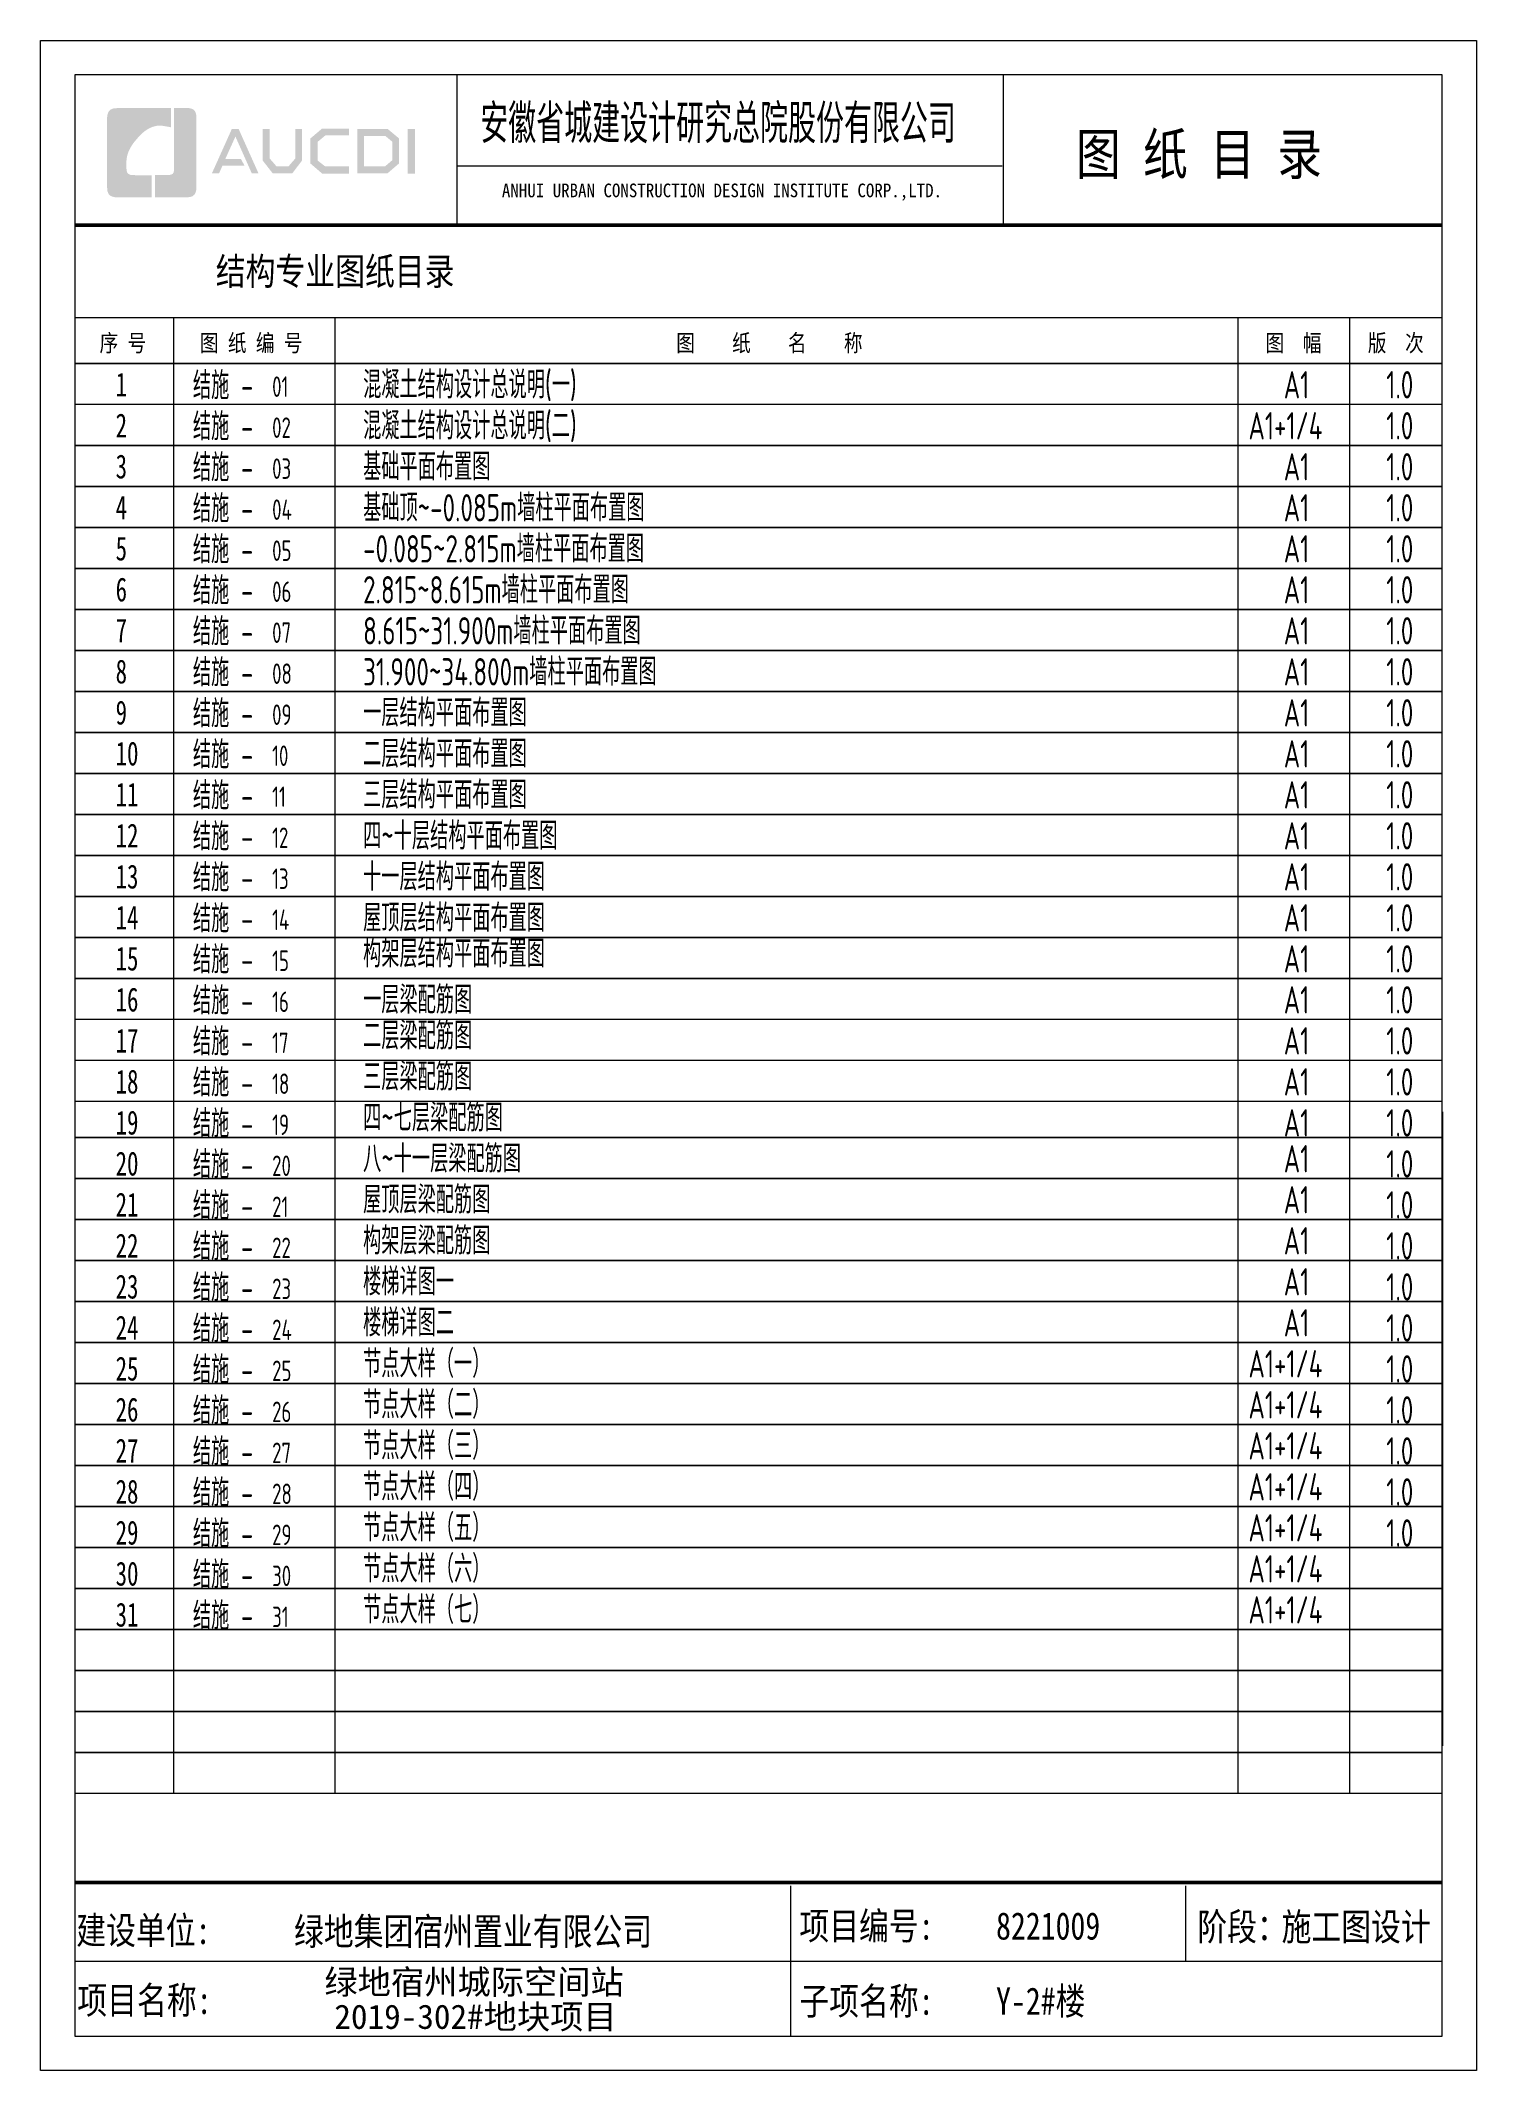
# Model space of a CAD drawing. Extents: x -461650 to 361314, y 245336 to 769729.
# Drawn here: x -461650 to -440650, y 706470 to 736170 of the extents above; entities that cross this region are included whole.
import ezdxf

# ---------------------------------------------------------------- set-up
doc = ezdxf.new("R2010")
doc.units = 0
doc.header["$LTSCALE"] = 1000
doc.layers.get('0').update_dxf_attribs({"linetype": 'CONTINUOUS'})
for name, color, linetype in [('C-Sheet-图框', 101, 'CONTINUOUS'), ('PUB_TEXT', 2, 'CONTINUOUS'), ('图签文字', 4, 'CONTINUOUS')]:
    doc.layers.add(name, color=color, linetype=linetype)
doc.layers.add('图框', color=9, linetype='CONTINUOUS', lineweight=18)
doc.layers.add('图签', color=147, linetype='CONTINUOUS', lineweight=18)
doc.styles.add('STYLE111', font='simhei.ttf', dxfattribs={"width": 0.7})
doc.styles.add('TSSD_REIN', font='tssdeng.shx', dxfattribs={"width": 0.7, "height": 300, "bigfont": 'tssdchn.shx'})
doc.styles.add('宋体', font='', dxfattribs={"height": 50})
doc.styles.add('建筑图签-1', font='simhei.ttf', dxfattribs={"width": 0.7})
doc.styles.get('宋体').set_extended_font_data('SimSun')

msp = doc.modelspace()

# ---------------------------------------------------------------- texts
at = {"layer": 'C-Sheet-图框', "color": 7, "linetype": 'Continuous', "style": 'STYLE111', "width": 0.7}
for s, p in [('1', (-460552.88, 730963.64)), ('2', (-460552.88, 730363.64)), ('3', (-460552.88, 729763.64)), ('4', (-460552.88, 729163.64)), ('5', (-460552.88, 728563.64)), ('6', (-460552.88, 727963.64)), ('7', (-460552.88, 727363.64)), ('8', (-460552.88, 726763.64)), ('9', (-460552.88, 726163.64)), ('10', (-460552.88, 725563.64)), ('11', (-460552.88, 724963.64)), ('12', (-460552.88, 724363.64)), ('13', (-460552.88, 723763.64)), ('14', (-460552.88, 723163.64)), ('15', (-460552.88, 722563.64)), ('16', (-460552.88, 721963.64)), ('17', (-460552.88, 721363.64)), ('18', (-460552.88, 720763.65)), ('19', (-460552.88, 720163.66)), ('20', (-460552.88, 719563.66)), ('21', (-460552.88, 718963.66)), ('22', (-460552.88, 718363.66)), ('23', (-460552.88, 717763.66)), ('24', (-460552.88, 717163.66)), ('25', (-460552.88, 716563.66)), ('26', (-460552.88, 715963.66)), ('27', (-460552.88, 715363.66)), ('28', (-460552.88, 714763.66)), ('29', (-460552.88, 714163.66)), ('30', (-460552.88, 713563.66)), ('31', (-460552.88, 712963.66))]:
    msp.add_text(s, height=350, dxfattribs=at).set_placement(p)
at = {"layer": 'PUB_TEXT', "linetype": 'Continuous', "style": 'TSSD_REIN', "width": 0.7}
for p in [(-459423.2, 730922.06), (-459423.2, 730322.06), (-459423.2, 729722.06), (-459423.2, 729122.06), (-459423.2, 728522.06), (-459423.2, 727922.06), (-459423.2, 727322.06), (-459423.2, 726722.06), (-459423.2, 726122.06), (-459423.2, 725522.06), (-459423.2, 724922.06), (-459423.2, 724322.06), (-459423.2, 723722.06), (-459423.2, 723122.06), (-459423.2, 722522.06), (-459423.2, 721922.06), (-459423.2, 721322.06), (-459423.2, 720722.07), (-459423.2, 720122.08), (-459423.2, 719522.08), (-459423.2, 718922.08), (-459423.2, 718322.08), (-459423.2, 717722.08), (-459423.2, 717122.08), (-459423.2, 716522.08), (-459423.2, 715922.08), (-459423.2, 715322.08), (-459423.2, 714722.08), (-459423.2, 714122.08), (-459423.2, 713522.08), (-459423.2, 712922.08)]:
    msp.add_text('结施 - ', height=400, dxfattribs=at).set_placement(p)
at = {"layer": 'PUB_TEXT', "color": 1, "linetype": 'Continuous', "style": 'TSSD_REIN', "width": 0.7}
for s, height, p in [('01', 300, (-458264.07, 730956.19)), ('1.0', 400, (-441968.31, 730933.86)), ('02', 300, (-458264.07, 730356.19)), ('1.0', 400, (-441968.31, 730333.86)), ('03', 300, (-458264.07, 729756.19)), ('1.0', 400, (-441968.31, 729733.86)), ('04', 300, (-458264.07, 729156.19)), ('1.0', 400, (-441968.31, 729133.86)), ('05', 300, (-458264.07, 728556.19)), ('1.0', 400, (-441968.31, 728533.86)), ('06', 300, (-458264.07, 727956.19)), ('1.0', 400, (-441968.31, 727933.86)), ('07', 300, (-458264.07, 727356.19)), ('1.0', 400, (-441968.31, 727333.86)), ('08', 300, (-458264.07, 726756.19)), ('1.0', 400, (-441968.31, 726733.86)), ('1.0', 400, (-441968.31, 726133.86)), ('09', 300, (-458264.07, 726156.19)), ('1.0', 400, (-441968.31, 725533.86)), ('10', 300, (-458264.07, 725556.19)), ('1.0', 400, (-441968.31, 724933.86)), ('11', 300, (-458264.07, 724956.19)), ('1.0', 400, (-441968.31, 724333.86)), ('12', 300, (-458264.07, 724356.19)), ('1.0', 400, (-441968.31, 723733.86)), ('13', 300, (-458264.07, 723756.19)), ('1.0', 400, (-441968.31, 723133.86)), ('14', 300, (-458264.07, 723156.19)), ('1.0', 400, (-441968.31, 722533.86)), ('15', 300, (-458264.07, 722556.19)), ('1.0', 400, (-441968.31, 721933.86)), ('16', 300, (-458264.07, 721956.19)), ('1.0', 400, (-441968.31, 721333.86)), ('17', 300, (-458264.07, 721356.19)), ('1.0', 400, (-441968.31, 720733.87)), ('18', 300, (-458264.07, 720756.2)), ('1.0', 400, (-441968.31, 720133.87)), ('19', 300, (-458264.07, 720156.21)), ('1.0', 400, (-441968.31, 719533.87)), ('20', 300, (-458264.07, 719556.21)), ('21', 300, (-458264.07, 718956.21)), ('1.0', 400, (-441968.31, 718933.87)), ('22', 300, (-458264.07, 718356.21)), ('1.0', 400, (-441968.31, 718333.87)), ('23', 300, (-458264.07, 717756.21)), ('1.0', 400, (-441968.31, 717733.87)), ('24', 300, (-458264.07, 717156.21)), ('1.0', 400, (-441968.31, 717133.87)), ('25', 300, (-458264.07, 716556.21)), ('1.0', 400, (-441968.31, 716533.87)), ('26', 300, (-458264.07, 715956.21)), ('1.0', 400, (-441968.31, 715933.87)), ('27', 300, (-458264.07, 715356.21)), ('1.0', 400, (-441968.31, 715333.87)), ('28', 300, (-458264.07, 714756.21)), ('1.0', 400, (-441968.31, 714733.87)), ('29', 300, (-458264.07, 714156.21)), ('1.0', 400, (-441968.31, 714133.87)), ('30', 300, (-458264.07, 713556.21)), ('31', 300, (-458264.07, 712956.21))]:
    msp.add_text(s, height=height, dxfattribs=at).set_placement(p)
at = {"layer": 'PUB_TEXT', "color": 7, "linetype": 'Continuous', "style": 'TSSD_REIN', "width": 0.7}
for s, p in [('混凝土结构设计总说明(一)', (-456933.83, 730933.86)), ('A1', (-443467.9, 730933.86)), ('混凝土结构设计总说明(二)', (-456933.83, 730333.86)), ('A1+1/4', (-443983.94, 730333.86)), ('基础平面布置图', (-456933.83, 729733.86)), ('A1', (-443467.9, 729733.86)), ('基础顶~-0.085m墙柱平面布置图', (-456933.83, 729133.86)), ('A1', (-443467.9, 729133.86)), ('-0.085~2.815m墙柱平面布置图', (-456933.83, 728533.86)), ('A1', (-443467.9, 728533.86)), ('2.815~8.615m墙柱平面布置图', (-456933.83, 727933.86)), ('A1', (-443467.9, 727933.86)), ('8.615~31.900m墙柱平面布置图', (-456933.83, 727333.86)), ('A1', (-443467.9, 727333.86)), ('31.900~34.800m墙柱平面布置图', (-456933.83, 726733.86)), ('A1', (-443467.9, 726733.86)), ('一层结构平面布置图', (-456933.82, 726133.86)), ('A1', (-443467.9, 726133.86)), ('二层结构平面布置图', (-456933.82, 725533.86)), ('A1', (-443467.9, 725533.86)), ('三层结构平面布置图', (-456933.82, 724933.86)), ('A1', (-443467.9, 724933.86)), ('四~十层结构平面布置图', (-456933.82, 724333.86)), ('A1', (-443467.9, 724333.86)), ('十一层结构平面布置图', (-456933.82, 723733.86)), ('A1', (-443467.9, 723733.86)), ('屋顶层结构平面布置图', (-456933.82, 723133.86)), ('A1', (-443467.9, 723133.86)), ('构架层结构平面布置图', (-456933.82, 722608.86)), ('A1', (-443467.9, 722533.86)), ('一层梁配筋图', (-456933.82, 721933.87)), ('A1', (-443467.9, 721933.86)), ('二层梁配筋图', (-456933.82, 721408.87)), ('A1', (-443467.9, 721333.86)), ('三层梁配筋图', (-456933.82, 720808.87)), ('A1', (-443467.9, 720733.86)), ('四~七层梁配筋图', (-456933.82, 720208.87)), ('A1', (-443467.9, 720133.87)), ('八~十一层梁配筋图', (-456933.82, 719608.87)), ('A1', (-443467.9, 719608.87)), ('屋顶层梁配筋图', (-456933.82, 719008.87)), ('A1', (-443467.9, 719008.87)), ('构架层梁配筋图', (-456933.82, 718408.87)), ('A1', (-443467.9, 718408.87)), ('楼梯详图一', (-456933.82, 717808.87)), ('A1', (-443467.9, 717808.87)), ('楼梯详图二', (-456933.83, 717208.87)), ('A1', (-443467.9, 717208.87)), ('节点大样（一）', (-456933.83, 716608.87)), ('A1+1/4', (-443983.94, 716608.87)), ('节点大样（二）', (-456933.83, 716008.87)), ('A1+1/4', (-443983.94, 716008.87)), ('节点大样（三）', (-456933.83, 715408.87)), ('A1+1/4', (-443983.94, 715408.87)), ('节点大样（四）', (-456933.83, 714808.87)), ('A1+1/4', (-443983.94, 714808.87)), ('节点大样（五）', (-456933.83, 714208.87)), ('A1+1/4', (-443983.94, 714208.87)), ('节点大样（六）', (-456933.83, 713608.87)), ('A1+1/4', (-443983.94, 713608.87)), ('节点大样（七）', (-456933.83, 713008.87)), ('A1+1/4', (-443983.94, 713008.87))]:
    msp.add_text(s, height=400, dxfattribs=at).set_placement(p)
at = {"layer": '图签', "color": 6, "style": '宋体'}
for s, p in [('绿地宿州城际空间站', (-457499.46, 707585)), ('2019-302#地块项目', (-457353.91, 707077.17))]:
    msp.add_text(s, height=356.677, dxfattribs=at).set_placement(p)
at = {"layer": '图签文字', "color": 7, "style": '建筑图签-1'}
for s, height, width, p in [('安徽省城建设计研究总院股份有限公司', 500, 0.6, (-455219.88, 734724.24)), ('图 纸 目 录', 600, 0.8, (-446507.51, 734210.21)), ('序 号', 250, 0.8, (-460788.05, 731620.98)), ('图 纸 编 号', 250, 0.8, (-459320.33, 731620.98)), ('图    纸    名    称', 250, 0.8, (-452353.35, 731620.98)), ('图  幅', 250, 0.8, (-443734.74, 731620.98)), ('版  次', 250, 0.8, (-442238.3, 731620.98)), (' 建设单位: ', 400, 0.8, (-461346.71, 708318.75)), ('项目编号:', 400, 0.8, (-450552.56, 708383.76)), ('阶段：', 400, 0.8, (-444732.95, 708371.34)), ('项目名称:', 400, 0.8, (-461113.21, 707296.33)), ('子项名称:', 400, 0.8, (-450552.56, 707283.96))]:
    msp.add_text(s, height=height, dxfattribs=dict(at, width=width)).set_placement(p)
at = {"layer": '图签文字', "linetype": 'Continuous', "style": '建筑图签-1', "width": 0.91}
msp.add_text('ANHUI URBAN CONSTRUCTION DESIGN INSTITUTE CORP.,LTD.', height=200, dxfattribs=at).set_placement((-454903.8, 733877.77))
at = {"layer": '图签文字', "style": '建筑图签-1', "width": 0.8}
msp.add_text('结构专业图纸目录', height=400, dxfattribs=at).set_placement((-459088.38, 732595.34))
at = {"layer": '图签文字', "color": 6, "style": '建筑图签-1', "width": 0.8}
for s, p in [('绿地集团宿州置业有限公司', (-457944.23, 708303.63)), ('8221009', (-447676.11, 708383.76)), ('施工图设计', (-443500.29, 708371.34))]:
    msp.add_text(s, height=400, dxfattribs=at).set_placement(p)
at = {"layer": '图签文字', "color": 2, "style": '建筑图签-1', "width": 0.8}
msp.add_text('Y-2#楼', height=400, dxfattribs=at).set_placement((-447676.16, 707283.75))

# ---------------------------------------------------------------- blocks, each defined once
blk = doc.blocks.new('院标1')
h = blk.add_hatch(color=150)
h.dxf.hatch_style = 1
edge = h.paths.add_edge_path()
edge.add_spline(control_points=[(116373, 648379), (116379, 648379), (116382, 648379), (116391, 648379), (116391, 648379), (116391, 648379), (116616, 648379), (116616, 648379), (116616, 648379), (116616, 648379), (116616, 648054), (116616, 648054), (116616, 648054), (116616, 648054), (116108, 648054), (116108, 648054), (116108, 648054), (116028, 648054), (115963, 648111), (115963, 648199), (115963, 648199), (115963, 648199), (115963, 649215), (115963, 649215), (115963, 649215), (115963, 649295), (116018, 649360), (116108, 649360), (116108, 649360), (116108, 649360), (116897, 649360), (116897, 649360), (116897, 649360), (116897, 649360), (116897, 649080), (116897, 649080), (116897, 649080), (116897, 649080), (116566, 649140), (116356, 648859), (116356, 648859), (116245, 648719), (116240, 648545), (116247, 648466), (116247, 648466), (116254, 648386), (116247, 648466), (116247, 648466), (116247, 648466), (116247, 648466), (116258, 648374), (116373, 648379)], knot_values=[0, 0, 0, 0, 0.071429, 0.071429, 0.071429, 0.107143, 0.142857, 0.142857, 0.142857, 0.178571, 0.214286, 0.214286, 0.214286, 0.25, 0.285714, 0.285714, 0.285714, 0.321429, 0.357143, 0.357143, 0.357143, 0.392857, 0.428571, 0.428571, 0.428571, 0.464286, 0.5, 0.5, 0.5, 0.535714, 0.571429, 0.571429, 0.571429, 0.607143, 0.642857, 0.642857, 0.642857, 0.678571, 0.714286, 0.714286, 0.714286, 0.75, 0.785714, 0.785714, 0.785714, 0.821429, 0.857143, 0.857143, 0.857143, 0.928571, 1, 1, 1, 1], degree=3, periodic=0)
h = blk.add_hatch(color=150)
h.dxf.hatch_style = 1
edge = h.paths.add_edge_path()
edge.add_spline(control_points=[(117268, 649215), (117268, 649215), (117268, 648199), (117268, 648199), (117268, 648199), (117268, 648114), (117212, 648054), (117123, 648054), (117123, 648054), (117123, 648054), (116663, 648054), (116663, 648054), (116663, 648054), (116663, 648054), (116663, 648379), (116663, 648379), (116663, 648379), (116663, 648379), (116865, 648379), (116865, 648379), (116865, 648379), (116907, 648379), (116941, 648413), (116941, 648455), (116941, 648455), (116941, 648455), (116941, 649360), (116941, 649360), (116941, 649360), (116941, 649360), (117123, 649360), (117123, 649360), (117123, 649360), (117204, 649360), (117268, 649306), (117268, 649215)], knot_values=[0, 0, 0, 0, 0.1, 0.1, 0.1, 0.15, 0.2, 0.2, 0.2, 0.25, 0.3, 0.3, 0.3, 0.35, 0.4, 0.4, 0.4, 0.45, 0.5, 0.5, 0.5, 0.55, 0.6, 0.6, 0.6, 0.65, 0.7, 0.7, 0.7, 0.75, 0.8, 0.8, 0.8, 0.9, 1, 1, 1, 1], degree=3, periodic=0)

# ---------------------------------------------------------------- hatches: boundary and pattern name
h = msp.add_hatch(color=150)
h.dxf.hatch_style = 1
edge = h.paths.add_edge_path()
edge.add_spline(control_points=[(-459370.62, 735039.9), (-459370.62, 735039.9), (-459370.62, 734024.49), (-459370.62, 734024.49), (-459370.62, 734024.49), (-459370.62, 733939.38), (-459426.28, 733879.07), (-459516.02, 733879.07), (-459516.02, 733879.07), (-459516.02, 733879.07), (-459975.79, 733879.07), (-459975.79, 733879.07), (-459975.79, 733879.07), (-459975.79, 733879.07), (-459975.79, 734204.06), (-459975.79, 734204.06), (-459975.79, 734204.06), (-459975.79, 734204.06), (-459773.42, 734204.06), (-459773.42, 734204.06), (-459773.42, 734204.06), (-459731.56, 734204.06), (-459697.68, 734238.03), (-459697.68, 734279.79), (-459697.68, 734279.79), (-459697.68, 734279.79), (-459697.68, 735185.32), (-459697.68, 735185.32), (-459697.68, 735185.32), (-459697.68, 735185.32), (-459516.02, 735185.32), (-459516.02, 735185.32), (-459516.02, 735185.32), (-459434.32, 735185.32), (-459370.62, 735131.47), (-459370.62, 735039.9)], knot_values=[0, 0, 0, 0, 0.1, 0.1, 0.1, 0.15, 0.2, 0.2, 0.2, 0.25, 0.3, 0.3, 0.3, 0.35, 0.4, 0.4, 0.4, 0.45, 0.5, 0.5, 0.5, 0.55, 0.6, 0.6, 0.6, 0.65, 0.7, 0.7, 0.7, 0.75, 0.8, 0.8, 0.8, 0.9, 1, 1, 1, 1], degree=3, periodic=0)
at = {"layer": '图签文字'}
h = msp.add_hatch(color=4, dxfattribs=at)
h.paths.add_polyline_path([(-456279.38, 734875.04), (-456172.6, 734875.04), (-456172.6, 734220.31), (-456279.38, 734220.31)])
h.paths.add_polyline_path([(-456919.18, 734775.89), (-456919.18, 734328.81), (-456612.71, 734328.81), (-456507.15, 734419.49), (-456507.15, 734690.32), (-456609.52, 734775.89)], flags=16)
h.paths.add_polyline_path([(-457019.55, 734876.26), (-457019.55, 734228.45), (-456575.52, 734228.45), (-456406.78, 734373.39), (-456406.78, 734737.23), (-456573.1, 734876.26)])
h.paths.add_polyline_path([(-457140.99, 734879.38), (-457140.99, 734781.38), (-457487.03, 734781.38), (-457599.92, 734687.07), (-457599.92, 734415.24), (-457487.03, 734328.33), (-457139.14, 734328.33), (-457139.14, 734224.78), (-457533.3, 734224.78), (-457705.4, 734372.71), (-457705.4, 734737), (-457537, 734879.38)])
h.paths.add_polyline_path([(-458401.5, 734877.86), (-458298.96, 734877.86), (-458298.96, 734443.81), (-458202.02, 734332.04), (-458023.06, 734332.04), (-457926.11, 734443.81), (-457926.11, 734877.86), (-457829.18, 734877.86), (-457829.18, 734412.14), (-457968.99, 734227.72), (-458256.09, 734227.72), (-458401.5, 734414)])
h.paths.add_polyline_path([(-458853.54, 734876.7), (-458754.1, 734876.7), (-458463.44, 734227.04), (-458561.76, 734227.04), (-458800.99, 734766.06), (-458949.84, 734436.03), (-458719, 734436.03), (-458667.52, 734338.12), (-458991.36, 734338.12), (-459041.18, 734225.28), (-459145.81, 734225.28)])

# ---------------------------------------------------------------- linework, layer by layer
msp.add_line((-441150.45, 720495.01), (-441150.45, 711220.01))
at = {"layer": '图框'}
for p, q in [((-461150.45, 735669.81), (-461150.45, 706969.81)), ((-441150.45, 735669.81), (-461150.45, 735669.81)), ((-455557.15, 733469.81), (-455557.15, 735669.81)), ((-447566.39, 733469.81), (-447566.39, 735669.81)), ((-441150.45, 706969.81), (-441150.45, 735669.81)), ((-447587.45, 734331.83), (-455557.15, 734331.83)), ((-461150.45, 732119.81), (-461150.45, 708119.81)), ((-461150.45, 732119.81), (-461150.45, 712319.81)), ((-461150.45, 732119.81), (-441150.45, 732119.81)), ((-459706.27, 732119.81), (-459706.27, 710519.81)), ((-457349.08, 732119.81), (-457349.08, 710519.81)), ((-444138.87, 732119.81), (-444138.87, 710519.81)), ((-442504.64, 732119.81), (-442504.64, 710519.81)), ((-441150.45, 731444.8), (-461150.45, 731444.81)), ((-441150.45, 731444.8), (-461150.45, 731444.81)), ((-461150.45, 731444.81), (-441150.45, 731444.8)), ((-461150.45, 731444.81), (-441150.45, 731444.8)), ((-441150.45, 730844.8), (-461150.45, 730844.81)), ((-441150.45, 730244.8), (-461150.45, 730244.81)), ((-461150.45, 730244.81), (-441150.45, 730244.8)), ((-461150.45, 730244.81), (-441150.45, 730244.8)), ((-441150.45, 730244.8), (-461150.45, 730244.81)), ((-441150.45, 729644.8), (-461150.45, 729644.81)), ((-441150.45, 729644.8), (-461150.45, 729644.81)), ((-461150.45, 729644.81), (-441150.45, 729644.8)), ((-441150.45, 729044.8), (-461150.45, 729044.81)), ((-441150.45, 729044.8), (-461150.45, 729044.81)), ((-461150.45, 729044.81), (-441150.45, 729044.8)), ((-461150.45, 729044.81), (-441150.45, 729044.8)), ((-441150.45, 728444.8), (-461150.45, 728444.81)), ((-441150.45, 728444.8), (-461150.45, 728444.81)), ((-441150.45, 728444.8), (-461150.45, 728444.81)), ((-441150.45, 728444.8), (-461150.45, 728444.81)), ((-461150.45, 728444.81), (-441150.45, 728444.8)), ((-461150.45, 728444.81), (-441150.45, 728444.8)), ((-441150.45, 727844.8), (-461150.45, 727844.81)), ((-461150.45, 727844.81), (-441150.45, 727844.8)), ((-461150.45, 727844.81), (-441150.45, 727844.8)), ((-441150.45, 727844.8), (-461150.45, 727844.81)), ((-441150.45, 727244.8), (-461150.45, 727244.81)), ((-441150.45, 727244.8), (-461150.45, 727244.81)), ((-461150.45, 727244.81), (-441150.45, 727244.8)), ((-461150.45, 727244.81), (-441150.45, 727244.8)), ((-441150.45, 726644.8), (-461150.45, 726644.81)), ((-441150.45, 726644.8), (-461150.45, 726644.81)), ((-461150.45, 726644.81), (-441150.45, 726644.8)), ((-461150.45, 726644.81), (-441150.45, 726644.8)), ((-441150.45, 726044.8), (-461150.45, 726044.81)), ((-441150.45, 726044.8), (-461150.45, 726044.81)), ((-441150.45, 726044.8), (-461150.45, 726044.81)), ((-441150.45, 726044.8), (-461150.45, 726044.81)), ((-461150.45, 726044.81), (-441150.45, 726044.8)), ((-461150.45, 726044.81), (-441150.45, 726044.8)), ((-441150.45, 725444.8), (-461150.45, 725444.81)), ((-461150.45, 725444.81), (-441150.45, 725444.8)), ((-461150.45, 725444.81), (-441150.45, 725444.8)), ((-441150.45, 725444.8), (-461150.45, 725444.81)), ((-441150.45, 724844.8), (-461150.45, 724844.81)), ((-441150.45, 724844.8), (-461150.45, 724844.81)), ((-461150.45, 724844.81), (-441150.45, 724844.8)), ((-461150.45, 724844.81), (-441150.45, 724844.8)), ((-441150.45, 724244.8), (-461150.45, 724244.81)), ((-441150.45, 724244.8), (-461150.45, 724244.81)), ((-461150.45, 724244.81), (-441150.45, 724244.8)), ((-461150.45, 724244.81), (-441150.45, 724244.8)), ((-441150.45, 723644.8), (-461150.45, 723644.81)), ((-441150.45, 723644.8), (-461150.45, 723644.81)), ((-441150.45, 723644.8), (-461150.45, 723644.81)), ((-441150.45, 723644.8), (-461150.45, 723644.81)), ((-461150.45, 723644.81), (-441150.45, 723644.8)), ((-461150.45, 723644.81), (-441150.45, 723644.8)), ((-441150.45, 723044.8), (-461150.45, 723044.81)), ((-461150.45, 723044.81), (-441150.45, 723044.8)), ((-461150.45, 723044.81), (-441150.45, 723044.8)), ((-441150.45, 723044.8), (-461150.45, 723044.81)), ((-441150.45, 722444.8), (-461150.45, 722444.81)), ((-441150.45, 722444.8), (-461150.45, 722444.81)), ((-461150.45, 722444.81), (-441150.45, 722444.8)), ((-461150.45, 722444.81), (-441150.45, 722444.8)), ((-441150.45, 721844.8), (-461150.45, 721844.81)), ((-441150.45, 721244.8), (-461150.45, 721244.81)), ((-441150.45, 720644.81), (-461150.45, 720644.82)), ((-441150.45, 720119.81), (-461150.45, 720119.81)), ((-461150.45, 720119.81), (-441150.45, 720119.81)), ((-461150.45, 720119.81), (-441150.45, 720119.81)), ((-441150.45, 720119.81), (-461150.45, 720119.81)), ((-441150.45, 719519.81), (-461150.45, 719519.81)), ((-441150.45, 719519.81), (-461150.45, 719519.81)), ((-461150.45, 719519.81), (-441150.45, 719519.81)), ((-461150.45, 719519.81), (-441150.45, 719519.81)), ((-441150.45, 718919.81), (-461150.45, 718919.81)), ((-441150.45, 718919.81), (-461150.45, 718919.81)), ((-461150.45, 718919.81), (-441150.45, 718919.81)), ((-461150.45, 718919.81), (-441150.45, 718919.81)), ((-441150.45, 718319.81), (-461150.45, 718319.81)), ((-441150.45, 718319.81), (-461150.45, 718319.81)), ((-441150.45, 718319.81), (-461150.45, 718319.81)), ((-441150.45, 718319.81), (-461150.45, 718319.81)), ((-461150.45, 718319.81), (-441150.45, 718319.81)), ((-461150.45, 718319.81), (-441150.45, 718319.81)), ((-441150.45, 717719.81), (-461150.45, 717719.81)), ((-461150.45, 717719.81), (-441150.45, 717719.81)), ((-461150.45, 717719.81), (-441150.45, 717719.81)), ((-441150.45, 717719.81), (-461150.45, 717719.81)), ((-441150.45, 717119.81), (-461150.45, 717119.81)), ((-441150.45, 717119.81), (-461150.45, 717119.81)), ((-461150.45, 717119.81), (-441150.45, 717119.81)), ((-461150.45, 717119.81), (-441150.45, 717119.81)), ((-441150.45, 716519.81), (-461150.45, 716519.81)), ((-441150.45, 716519.81), (-461150.45, 716519.81)), ((-461150.45, 716519.81), (-441150.45, 716519.81)), ((-461150.45, 716519.81), (-441150.45, 716519.81)), ((-441150.45, 715919.81), (-461150.45, 715919.81)), ((-441150.45, 715919.81), (-461150.45, 715919.81)), ((-441150.45, 715919.81), (-461150.45, 715919.81)), ((-441150.45, 715919.81), (-461150.45, 715919.81)), ((-461150.45, 715919.81), (-441150.45, 715919.81)), ((-461150.45, 715919.81), (-441150.45, 715919.81)), ((-441150.45, 715319.81), (-461150.45, 715319.81)), ((-461150.45, 715319.81), (-441150.45, 715319.81)), ((-461150.45, 715319.81), (-441150.45, 715319.81)), ((-441150.45, 715319.81), (-461150.45, 715319.81)), ((-441150.45, 714719.81), (-461150.45, 714719.81)), ((-441150.45, 714719.81), (-461150.45, 714719.81)), ((-461150.45, 714719.81), (-441150.45, 714719.81)), ((-461150.45, 714719.81), (-441150.45, 714719.81)), ((-441150.45, 714119.81), (-461150.45, 714119.81)), ((-441150.45, 714119.81), (-461150.45, 714119.81)), ((-461150.45, 714119.81), (-441150.45, 714119.81)), ((-461150.45, 714119.81), (-441150.45, 714119.81)), ((-441150.45, 713519.81), (-461150.45, 713519.81)), ((-441150.45, 713519.81), (-461150.45, 713519.81)), ((-441150.45, 713519.81), (-461150.45, 713519.81)), ((-441150.45, 713519.81), (-461150.45, 713519.81)), ((-461150.45, 713519.81), (-441150.45, 713519.81)), ((-461150.45, 713519.81), (-441150.45, 713519.81)), ((-441150.45, 712919.81), (-461150.45, 712919.81)), ((-461150.45, 712919.81), (-441150.45, 712919.81)), ((-461150.45, 712919.81), (-441150.45, 712919.81)), ((-441150.45, 712919.81), (-461150.45, 712919.81)), ((-441150.45, 712319.81), (-461150.45, 712319.81)), ((-441150.45, 712319.81), (-461150.45, 712319.81)), ((-461150.45, 712319.81), (-441150.45, 712319.81)), ((-461150.45, 712319.81), (-441150.45, 712319.81)), ((-441150.45, 711719.81), (-461150.45, 711719.81)), ((-441150.45, 711719.81), (-461150.45, 711719.81)), ((-441150.45, 711719.81), (-461150.45, 711719.81)), ((-441150.45, 711719.81), (-461150.45, 711719.81)), ((-461150.45, 711719.81), (-441150.45, 711719.81)), ((-461150.45, 711719.81), (-441150.45, 711719.81)), ((-441150.45, 711119.81), (-461150.45, 711119.81)), ((-461150.45, 711119.81), (-441150.45, 711119.81)), ((-441150.45, 711119.81), (-461150.45, 711119.81)), ((-461150.45, 711119.81), (-441150.45, 711119.81)), ((-441150.45, 710519.81), (-461150.45, 710519.81)), ((-450680.01, 709169.81), (-450680.01, 706969.81)), ((-444905.69, 709169.81), (-444905.69, 708069.99)), ((-461150.45, 708068.76), (-441150.45, 708070.27)), ((-461150.45, 706969.81), (-441150.45, 706969.81))]:
    msp.add_line(p, q, dxfattribs=at)
for points in [[(-440650.45, 736169.81), (-440650.45, 706469.81), (-461650.45, 706469.81), (-461650.45, 736169.81)], [(-440650.45, 736169.81), (-440650.45, 706469.81), (-461650.45, 706469.81), (-461650.45, 736169.81)], [(-461150.45, 706969.81), (-441150.45, 706969.81), (-441150.45, 735669.81), (-461150.45, 735669.81)]]:
    msp.add_lwpolyline(points, close=True, dxfattribs=at)
at = {"layer": '图框', "const_width": 56.25}
for points in [[(-461150.45, 733469.81), (-441150.45, 733469.81)], [(-461150.45, 709220.01), (-441150.45, 709220.01)]]:
    msp.add_lwpolyline(points, dxfattribs=at)

# ---------------------------------------------------------------- block references
msp.add_blockref('院标1', (-576640.84, 85821.57))

msp.set_redraw_order([(e.dxf.handle, doc.entitydb.next_handle()) for e in msp.query("TEXT MTEXT ATTDEF DIMENSION ARC_DIMENSION")])  # texts and dimensions are drawn at this point

doc.saveas('drawing.dxf')
